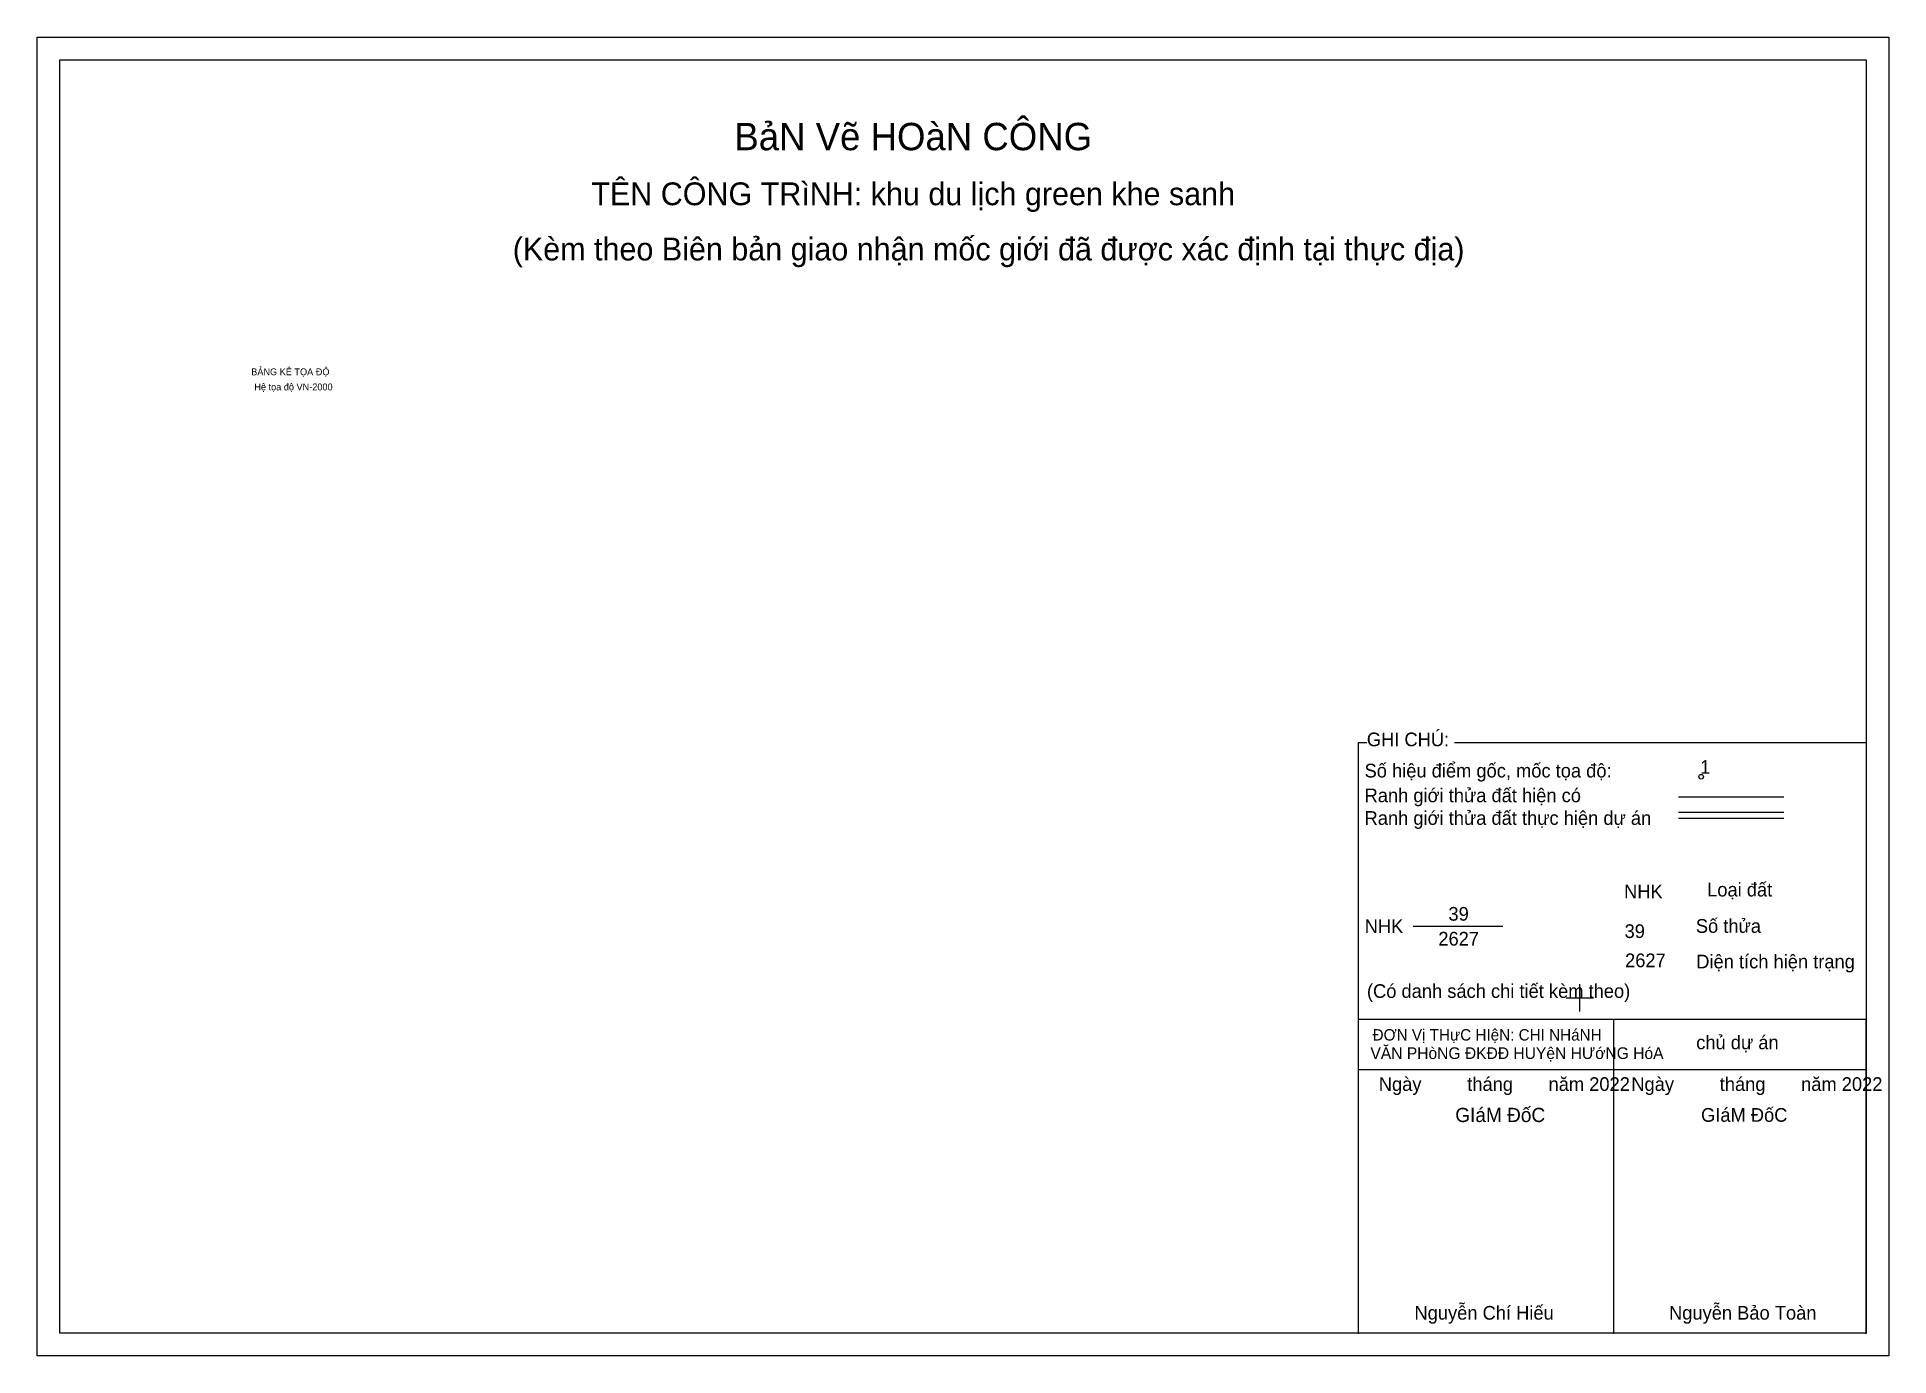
# Model space of a CAD drawing. Extents: x 543554 to 548422, y 1840562 to 1844578.
# Drawn here: x 546812 to 547624, y 1843073 to 1843651 of the extents above; entities that cross this region are included whole.
import ezdxf

# ---------------------------------------------------------------- set-up
doc = ezdxf.new("R2010")
doc.units = 0
for name, color, linetype in [('Level 10', 7, 'Continuous'), ('Level 12', 7, 'Continuous'), ('Level 17', 7, 'Continuous'), ('Level 20', 7, 'Continuous'), ('Level 21', 7, 'Continuous'), ('Level 23', 7, 'Continuous'), ('Level 27', 7, 'Continuous'), ('Level 63', 7, 'Continuous'), ('Level 7', 7, 'Continuous')]:
    doc.layers.add(name, color=color, linetype=linetype)

msp = doc.modelspace()

# ---------------------------------------------------------------- texts
at = {"layer": 'Level 12'}
msp.add_text('1', height=6, dxfattribs=at).set_placement((547541.23, 1843328.03))
at = {"layer": 'Level 20'}
for s, height, p in [('BẢNG KÊ TỌA ĐỘ', 3, (546905.56, 1843502.87)), ('Hệ tọa độ VN-2000', 3, (546906.92, 1843496.25)), ('GHI CHÚ:', 6, (547394.98, 1843340.11)), ('Số hiệu điểm gốc, mốc tọa độ:', 6, (547393.98, 1843326.4)), ('Ranh giới thửa đất hiện có', 6, (547393.98, 1843315.56)), ('Ranh giới thửa đất thực hiện dự án', 6, (547393.98, 1843305.62)), ('NHK', 6, (547507.84, 1843273.36)), ('Loại đất', 6, (547544.27, 1843274.19)), ('39', 6, (547430.78, 1843263.57)), ('NHK', 6, (547394.03, 1843258.12)), ('39', 6, (547508.04, 1843255.97)), ('Số thửa', 6, (547539.31, 1843258.24)), ('2627', 6, (547426.35, 1843252.66)), ('2627', 6, (547508.26, 1843243.17)), ('Diện tích hiện trạng', 6, (547539.5, 1843242.65)), ('(Có danh sách chi tiết kèm theo)', 6, (547395.03, 1843229.7))]:
    msp.add_text(s, height=height, dxfattribs=at).set_placement(p)
at = {"layer": 'Level 23'}
for s, height, p in [('BảN Vẽ HOàN CÔNG', 12, (547117.51, 1843601.6)), ('TÊN CÔNG TRìNH: khu du lịch green khe sanh', 10, (547054.76, 1843577.47)), ('(Kèm theo Biên bản giao nhận mốc giới đã được xác định tại thực địa)', 10, (547020.28, 1843553.25)), ('ĐƠN Vị THựC HIệN: CHI NHáNH', 5, (547397.5, 1843210.98)), ('chủ dự án', 6, (547539.49, 1843207.16)), ('VĂN PHòNG ĐKĐĐ HUYệN HƯớNG HóA', 5.1177, (547396.54, 1843202.89)), ('Ngày         tháng       năm 2022', 6, (547400.22, 1843188.88)), ('Ngày         tháng       năm 2022', 6, (547511.01, 1843188.88)), (' GIáM ĐốC', 6.245, (547431.45, 1843175.22)), ('GIáM ĐốC', 6, (547541.59, 1843175.34)), ('Nguyễn Chí Hiếu', 6, (547415.87, 1843088.53)), ('Nguyễn Bảo Toàn', 6, (547527.55, 1843088.53))]:
    msp.add_text(s, height=height, dxfattribs=at).set_placement(p)

# ---------------------------------------------------------------- linework, layer by layer
at = {"layer": 'Level 10'}
msp.add_lwpolyline([(546811.59, 1843072.6), (546811.59, 1843651.26), (547624.03, 1843651.26), (547624.03, 1843072.6)], close=True, dxfattribs=at)
at = {"layer": 'Level 17'}
for p, q in [((547391.31, 1843341.71), (547394.98, 1843341.71)), ((547391.31, 1843220.43), (547391.31, 1843341.71)), ((547433.38, 1843341.71), (547614.03, 1843341.71))]:
    msp.add_line(p, q, dxfattribs=at)
at = {"layer": 'Level 20'}
for p, q in [((547531.68, 1843317.94), (547577.89, 1843317.94)), ((547531.68, 1843311.12), (547577.89, 1843311.12)), ((547531.68, 1843308.59), (547577.89, 1843308.59)), ((547415.35, 1843261.12), (547454.69, 1843261.12))]:
    msp.add_line(p, q, dxfattribs=at)
at = {"layer": 'Level 21'}
msp.add_circle((547541.63, 1843326.73), 1, dxfattribs=at)
at = {"layer": 'Level 23'}
msp.add_line((547613.91, 1843220.43), (547614.03, 1843220.43), dxfattribs=at)
msp.add_line((547613.91, 1843220.43), (547614.03, 1843220.43), dxfattribs=at)
msp.add_lwpolyline([(547614.03, 1843198.11), (547614.03, 1843198.23), (547613.91, 1843198.23)], dxfattribs=at)
at = {"layer": 'Level 27'}
for p, q in [((547391.31, 1843220.43), (547503.03, 1843220.43)), ((547391.31, 1843082.29), (547391.31, 1843220.43)), ((547503.37, 1843220.43), (547613.91, 1843220.43)), ((547503.37, 1843198.23), (547503.37, 1843220.43)), ((547503.37, 1843220.43), (547613.91, 1843220.43)), ((547614.03, 1843198.23), (547614.03, 1843220.43)), ((547391.31, 1843198.23), (547503.03, 1843198.23)), ((547503.37, 1843198.23), (547613.91, 1843198.23)), ((547503.37, 1843082.29), (547503.37, 1843198.11)), ((547614.03, 1843082.29), (547614.03, 1843198.11))]:
    msp.add_line(p, q, dxfattribs=at)
at = {"layer": 'Level 63'}
for p, q in [((547488.38, 1843223.77), (547488.38, 1843235.77)), ((547482.38, 1843229.77), (547494.38, 1843229.77))]:
    msp.add_line(p, q, dxfattribs=at)
msp.add_lwpolyline([(546821.59, 1843641.26), (547614.03, 1843641.26), (547614.03, 1843082.6), (546821.59, 1843082.6), (546821.59, 1843641.26)], dxfattribs=at)
at = {"layer": 'Level 7'}
msp.add_line((547541.64, 1843326.73), (547541.64, 1843326.73), dxfattribs=at)

msp.set_redraw_order([(e.dxf.handle, doc.entitydb.next_handle()) for e in msp.query("TEXT MTEXT ATTDEF DIMENSION ARC_DIMENSION")])  # texts and dimensions are drawn at this point

doc.saveas('drawing.dxf')
